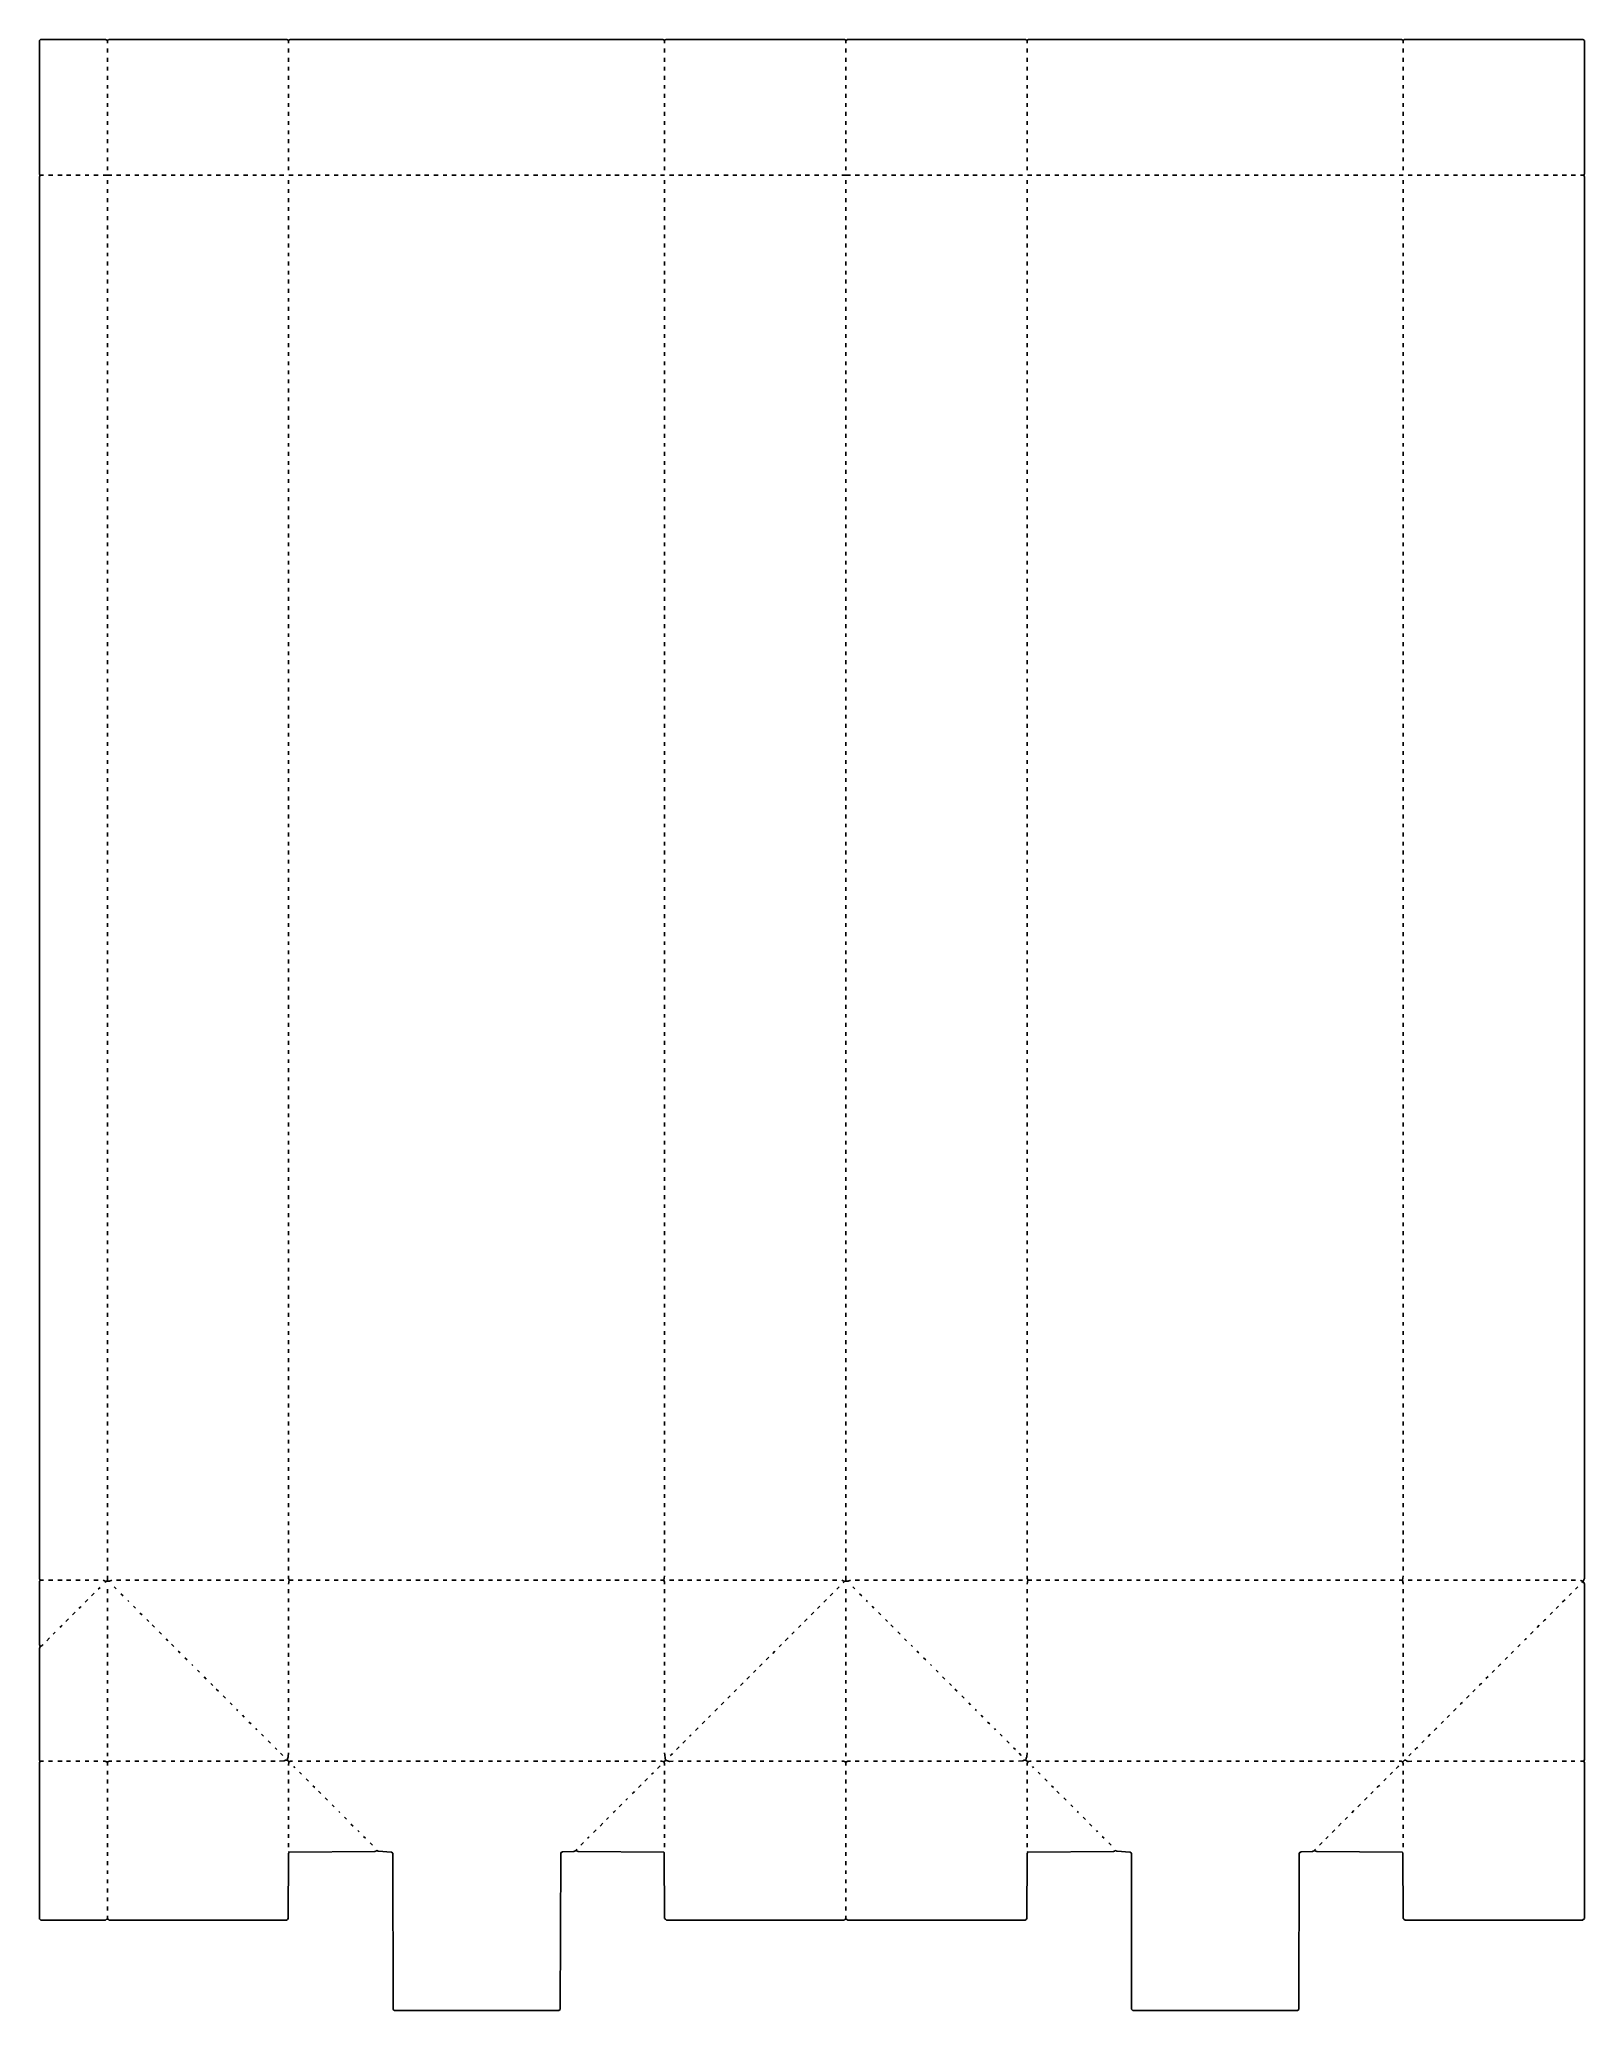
# Model space of a CAD drawing. Extents: x 465 to 4492, y 594 to 5731.
import ezdxf

# ---------------------------------------------------------------- set-up
doc = ezdxf.new("R2010")
doc.units = 0
doc.layers.get('0').update_dxf_attribs({"linetype": 'CONTINUOUS'})

msp = doc.modelspace()

# ---------------------------------------------------------------- linework, layer by layer
at = {"color": 7, "linetype": 'CONTINUOUS'}
for points in [[(4485, 1709), (4488, 1712), (4488, 1713), (4492, 1720), (4492, 5373, -0.120666), (4490, 5377, -0.120666), (4492, 5381), (4492, 5728), (4489.1, 5730.2), (4488, 5731), (4023, 5731), (4020, 5729), (4018, 5729), (4015, 5731), (3043, 5731), (3041.1, 5729.8), (3040, 5729), (3036.9, 5729.8), (3036.1, 5730.2), (3035, 5731), (2571, 5731), (2569.9, 5730.2, -0.374448), (2563, 5731), (2098, 5731), (2096.1, 5729.8), (2095, 5729), (2091.9, 5729.8), (2091.1, 5730.2), (2090, 5731), (1118, 5731), (1116.9, 5730.2, -0.374448), (1110, 5731), (646, 5731), (644.9, 5730.2), (641, 5729), (639.1, 5730.2), (638, 5731), (468, 5731), (466, 5729), (465, 5728), (465, 5380), (466.2, 5378.1), (467, 5377, -0.120666), (465, 5373), (465, 1719), (466.2, 1717.1), (467, 1716, -0.120666), (465, 1712), (465, 1548, -0.165541), (467, 1543, -0.165541), (465, 1538), (465, 1247), (466.2, 1245.1), (467, 1244, -0.120666), (465, 1240), (465, 833), (469, 830), (637, 830, -0.165541), (642, 832, -0.165541), (647, 830), (1109, 830, 0.102485), (1113.5, 834), (1114.5, 1003), (1116, 1007)], [(2094, 1705, 0.137217), (2092, 1716), (2092.2, 1716.9), (2093.6, 1720.1), (2094, 1727)], [(3789, 1011, 0.091579), (3794, 1008.5), (4017, 1007), (4018.2, 1005.1), (4019, 834, 0.064594), (4024, 830), (4487, 830), (4492, 834), (4492, 1240, -0.120666), (4490, 1244, -0.120666), (4492, 1248), (4492, 1706), (4490.8, 1707.9, 0.095372), (4488, 1712)], [(4019, 1705, 0.137217), (4017, 1716), (4017.2, 1716.9), (4018.6, 1720.1), (4019, 1727)], [(4488, 1713, -0.126966), (4481, 1716)], [(568, 1643, 0.150937), (573, 1647)], [(4434, 1658, -0.071068), (4441, 1664)], [(518, 1593, 0.108348), (524, 1598)], [(4384, 1608, -0.071068), (4391, 1614)], [(467, 1543, 0.181335), (474, 1548)], [(4335, 1559, -0.087559), (4341, 1564)], [(4267, 1491, -0.071068), (4274, 1497)], [(4217, 1441, -0.071068), (4224, 1447)], [(4168, 1392, -0.087559), (4174, 1397)], [(2159, 1309, 0.150937), (2164, 1313)], [(4100, 1324, -0.071068), (4107, 1330)], [(631, 1244, -0.225288), (640, 1242), (644, 1242), (645.1, 1242.8, -0.174795), (654, 1244)], [(1114, 1233), (1115, 1242), (1115, 1243), (1111, 1247), (1112, 1253, 0.131944), (1113.5, 1256), (1114, 1266)], [(2093, 1242), (2090.9, 1242.8, 0.162451), (2084, 1244)], [(2094, 1233, 0.083987), (2093, 1242, 0.09902), (2097, 1247), (2094, 1266)], [(2109, 1259, 0.108348), (2115, 1264)], [(2556, 1244, -0.225288), (2565, 1242), (2569, 1242), (2570.1, 1242.8, -0.174795), (2579, 1244)], [(3039, 1233, -0.121035), (3041, 1242), (3043.1, 1242.8, -0.162451), (3050, 1244)], [(4019, 1233, 0.083987), (4018, 1242), (4020, 1244), (4023, 1247), (4026, 1247), (4028, 1245, 0.230348), (4032, 1243.5), (4042, 1244)], [(4050, 1274, -0.071068), (4057, 1280)], [(2060, 1210, 0.150937), (2065, 1214)], [(4001, 1225, -0.071068), (4008, 1231)], [(2010, 1160, 0.108348), (2016, 1165)], [(3951, 1175, -0.071068), (3958, 1181)], [(1960, 1110, 0.108348), (1966, 1115)], [(1893, 1043, 0.150937), (1898, 1047)], [(1114, 1009), (1116, 1007), (1339, 1008.5, 0.094688), (1344, 1011), (1347.9, 1009.8), (1349.1, 1009.2), (1382.1, 1007.2), (1383, 1007), (1386, 1004), (1386.5, 598, 0.271389), (1390, 594), (1819, 594), (1822.3, 596.9), (1823.5, 1003, -0.323235), (1828, 1007.5), (1858, 1008.5), (1864, 1011, -0.256569), (1866, 1015)], [(1864, 1011, 0.091579), (1869, 1008.5), (2092, 1007), (2093.2, 1005.1), (2094, 834, 0.064594), (2099, 830), (2562, 830, -0.165541), (2567, 832, -0.165541), (2572, 830), (3034, 830, 0.102485), (3038.5, 834), (3039.5, 1003), (3041, 1007)], [(3039, 1009), (3041, 1007), (3264, 1008.5, 0.094688), (3269, 1011), (3272.9, 1009.8), (3274.1, 1009.2), (3307.1, 1007.2), (3308, 1007), (3311, 1004), (3311.5, 598, 0.271389), (3315, 594), (3744, 594), (3747.3, 596.9), (3748.5, 1003, -0.323235), (3753, 1007.5), (3783, 1008.5), (3789, 1011, -0.333333), (3791, 1015)]]:
    msp.add_lwpolyline(points, format="xyb", dxfattribs=at)
for points in [[(642, 5721), (642, 5729)], [(642, 5697), (642, 5707)], [(1114, 5721), (1114, 5729)], [(1114, 5697), (1114, 5707)], [(2094, 5721), (2094, 5729)], [(2094, 5697), (2094, 5707)], [(2567, 5721), (2567, 5729)], [(2567, 5697), (2567, 5707)], [(3039, 5721), (3039, 5729)], [(3039, 5697), (3039, 5707)], [(4019, 5721), (4019, 5729)], [(4019, 5697), (4019, 5707)], [(642, 5673), (642, 5683)], [(642, 5650), (642, 5660)], [(1114, 5673), (1114, 5683)], [(1114, 5650), (1114, 5660)], [(2094, 5673), (2094, 5683)], [(2094, 5650), (2094, 5660)], [(2567, 5673), (2567, 5683)], [(2567, 5650), (2567, 5660)], [(3039, 5673), (3039, 5683)], [(3039, 5650), (3039, 5660)], [(4019, 5673), (4019, 5683)], [(4019, 5650), (4019, 5660)], [(642, 5626), (642, 5636)], [(642, 5603), (642, 5612)], [(1114, 5626), (1114, 5636)], [(1114, 5603), (1114, 5612)], [(2094, 5626), (2094, 5636)], [(2094, 5603), (2094, 5612)], [(2567, 5626), (2567, 5636)], [(2567, 5603), (2567, 5612)], [(3039, 5626), (3039, 5636)], [(3039, 5603), (3039, 5612)], [(4019, 5626), (4019, 5636)], [(4019, 5603), (4019, 5612)], [(642, 5579), (642, 5589)], [(642, 5555), (642, 5565)], [(1114, 5579), (1114, 5589)], [(1114, 5555), (1114, 5565)], [(2094, 5579), (2094, 5589)], [(2094, 5555), (2094, 5565)], [(2567, 5579), (2567, 5589)], [(2567, 5555), (2567, 5565)], [(3039, 5579), (3039, 5589)], [(3039, 5555), (3039, 5565)], [(4019, 5579), (4019, 5589)], [(4019, 5555), (4019, 5565)], [(642, 5532), (642, 5542)], [(642, 5508), (642, 5518)], [(1114, 5532), (1114, 5542)], [(1114, 5508), (1114, 5518)], [(2094, 5532), (2094, 5542)], [(2094, 5508), (2094, 5518)], [(2567, 5532), (2567, 5542)], [(2567, 5508), (2567, 5518)], [(3039, 5532), (3039, 5542)], [(3039, 5508), (3039, 5518)], [(4019, 5532), (4019, 5542)], [(4019, 5508), (4019, 5518)], [(642, 5484), (642, 5494)], [(642, 5461), (642, 5471)], [(642, 5437), (642, 5447)], [(1114, 5484), (1114, 5494)], [(1114, 5461), (1114, 5471)], [(1114, 5437), (1114, 5447)], [(2094, 5484), (2094, 5494)], [(2094, 5461), (2094, 5471)], [(2094, 5437), (2094, 5447)], [(2567, 5484), (2567, 5494)], [(2567, 5461), (2567, 5471)], [(2567, 5437), (2567, 5447)], [(3039, 5484), (3039, 5494)], [(3039, 5461), (3039, 5471)], [(3039, 5437), (3039, 5447)], [(4019, 5484), (4019, 5494)], [(4019, 5461), (4019, 5471)], [(4019, 5437), (4019, 5447)], [(642, 5414), (642, 5423)], [(642, 5390), (642, 5400)], [(1114, 5414), (1114, 5423)], [(1114, 5390), (1114, 5400)], [(2094, 5414), (2094, 5423)], [(2094, 5390), (2094, 5400)], [(2567, 5414), (2567, 5423)], [(2567, 5390), (2567, 5400)], [(3039, 5414), (3039, 5423)], [(3039, 5390), (3039, 5400)], [(4019, 5414), (4019, 5423)], [(4019, 5390), (4019, 5400)], [(467, 5377), (476, 5377)], [(489, 5377), (500, 5377)], [(513, 5377), (524, 5377)], [(536, 5377), (547, 5377)], [(560, 5377), (571, 5377)], [(584, 5377), (594, 5377)], [(607, 5377), (618, 5377)], [(631, 5377), (654, 5377)], [(642, 5355), (642, 5364)], [(666, 5377), (677, 5377)], [(690, 5377), (701, 5377)], [(714, 5377), (724, 5377)], [(737, 5377), (748, 5377)], [(761, 5377), (772, 5377)], [(784, 5377), (795, 5377)], [(808, 5377), (819, 5377)], [(832, 5377), (842, 5377)], [(855, 5377), (866, 5377)], [(879, 5377), (890, 5377)], [(903, 5377), (913, 5377)], [(926, 5377), (937, 5377)], [(950, 5377), (961, 5377)], [(973, 5377), (984, 5377)], [(997, 5377), (1008, 5377)], [(1021, 5377), (1031, 5377)], [(1044, 5377), (1055, 5377)], [(1068, 5377), (1079, 5377)], [(1091, 5377), (1102, 5377)], [(1114, 5355), (1114, 5364)], [(1115, 5377), (1126, 5377)], [(1139, 5377), (1150, 5377)], [(1162, 5377), (1173, 5377)], [(1186, 5377), (1197, 5377)], [(1210, 5377), (1220, 5377)], [(1233, 5377), (1244, 5377)], [(1257, 5377), (1268, 5377)], [(1280, 5377), (1291, 5377)], [(1304, 5377), (1315, 5377)], [(1328, 5377), (1338, 5377)], [(1351, 5377), (1362, 5377)], [(1375, 5377), (1386, 5377)], [(1399, 5377), (1409, 5377)], [(1422, 5377), (1433, 5377)], [(1446, 5377), (1457, 5377)], [(1469, 5377), (1480, 5377)], [(1493, 5377), (1504, 5377)], [(1517, 5377), (1527, 5377)], [(1540, 5377), (1551, 5377)], [(1564, 5377), (1575, 5377)], [(1587, 5377), (1598, 5377)], [(1611, 5377), (1622, 5377)], [(1635, 5377), (1646, 5377)], [(1658, 5377), (1669, 5377)], [(1682, 5377), (1693, 5377)], [(1706, 5377), (1716, 5377)], [(1729, 5377), (1740, 5377)], [(1753, 5377), (1764, 5377)], [(1776, 5377), (1787, 5377)], [(1800, 5377), (1811, 5377)], [(1824, 5377), (1835, 5377)], [(1847, 5377), (1858, 5377)], [(1871, 5377), (1882, 5377)], [(1895, 5377), (1905, 5377)], [(1918, 5377), (1929, 5377)], [(1942, 5377), (1953, 5377)], [(1965, 5377), (1976, 5377)], [(1989, 5377), (2000, 5377)], [(2013, 5377), (2023, 5377)], [(2036, 5377), (2047, 5377)], [(2060, 5377), (2071, 5377)], [(2084, 5377), (2094, 5377)], [(2094, 5355), (2094, 5364)], [(2107, 5377), (2118, 5377)], [(2131, 5377), (2142, 5377)], [(2154, 5377), (2165, 5377)], [(2178, 5377), (2189, 5377)], [(2202, 5377), (2212, 5377)], [(2225, 5377), (2236, 5377)], [(2249, 5377), (2260, 5377)], [(2272, 5377), (2283, 5377)], [(2296, 5377), (2307, 5377)], [(2320, 5377), (2331, 5377)], [(2343, 5377), (2354, 5377)], [(2367, 5377), (2378, 5377)], [(2391, 5377), (2401, 5377)], [(2414, 5377), (2425, 5377)], [(2438, 5377), (2449, 5377)], [(2461, 5377), (2472, 5377)], [(2485, 5377), (2496, 5377)], [(2509, 5377), (2519, 5377)], [(2532, 5377), (2543, 5377)], [(2556, 5377), (2579, 5377)], [(2567, 5355), (2567, 5364)], [(2591, 5377), (2602, 5377)], [(2615, 5377), (2626, 5377)], [(2639, 5377), (2649, 5377)], [(2662, 5377), (2673, 5377)], [(2686, 5377), (2697, 5377)], [(2709, 5377), (2720, 5377)], [(2733, 5377), (2744, 5377)], [(2757, 5377), (2768, 5377)], [(2780, 5377), (2791, 5377)], [(2804, 5377), (2815, 5377)], [(2828, 5377), (2838, 5377)], [(2851, 5377), (2862, 5377)], [(2875, 5377), (2886, 5377)], [(2898, 5377), (2909, 5377)], [(2922, 5377), (2933, 5377)], [(2946, 5377), (2956, 5377)], [(2969, 5377), (2980, 5377)], [(2993, 5377), (3004, 5377)], [(3017, 5377), (3027, 5377)], [(3039, 5355), (3039, 5364)], [(3040, 5377), (3051, 5377)], [(3064, 5377), (3075, 5377)], [(3087, 5377), (3098, 5377)], [(3111, 5377), (3122, 5377)], [(3135, 5377), (3145, 5377)], [(3158, 5377), (3169, 5377)], [(3182, 5377), (3193, 5377)], [(3205, 5377), (3216, 5377)], [(3229, 5377), (3240, 5377)], [(3253, 5377), (3264, 5377)], [(3276, 5377), (3287, 5377)], [(3300, 5377), (3311, 5377)], [(3324, 5377), (3334, 5377)], [(3347, 5377), (3358, 5377)], [(3371, 5377), (3382, 5377)], [(3394, 5377), (3405, 5377)], [(3418, 5377), (3429, 5377)], [(3442, 5377), (3452, 5377)], [(3465, 5377), (3476, 5377)], [(3489, 5377), (3500, 5377)], [(3513, 5377), (3523, 5377)], [(3536, 5377), (3547, 5377)], [(3560, 5377), (3571, 5377)], [(3583, 5377), (3594, 5377)], [(3607, 5377), (3618, 5377)], [(3631, 5377), (3641, 5377)], [(3654, 5377), (3665, 5377)], [(3678, 5377), (3689, 5377)], [(3701, 5377), (3712, 5377)], [(3725, 5377), (3736, 5377)], [(3749, 5377), (3760, 5377)], [(3772, 5377), (3783, 5377)], [(3796, 5377), (3807, 5377)], [(3820, 5377), (3830, 5377)], [(3843, 5377), (3854, 5377)], [(3867, 5377), (3878, 5377)], [(3890, 5377), (3901, 5377)], [(3914, 5377), (3925, 5377)], [(3938, 5377), (3949, 5377)], [(3961, 5377), (3972, 5377)], [(3985, 5377), (3996, 5377)], [(4009, 5377), (4019, 5377)], [(4019, 5355), (4019, 5364)], [(4032, 5377), (4043, 5377)], [(4056, 5377), (4067, 5377)], [(4079, 5377), (4090, 5377)], [(4103, 5377), (4114, 5377)], [(4127, 5377), (4137, 5377)], [(4150, 5377), (4161, 5377)], [(4174, 5377), (4185, 5377)], [(4198, 5377), (4208, 5377)], [(4221, 5377), (4232, 5377)], [(4245, 5377), (4256, 5377)], [(4268, 5377), (4279, 5377)], [(4292, 5377), (4303, 5377)], [(4316, 5377), (4326, 5377)], [(4339, 5377), (4350, 5377)], [(4363, 5377), (4374, 5377)], [(4386, 5377), (4397, 5377)], [(4410, 5377), (4421, 5377)], [(4434, 5377), (4445, 5377)], [(4457, 5377), (4468, 5377)], [(4481, 5377), (4490, 5377)], [(642, 5331), (642, 5341)], [(642, 5307), (642, 5317)], [(642, 5284), (642, 5294)], [(1114, 5331), (1114, 5341)], [(1114, 5307), (1114, 5317)], [(1114, 5284), (1114, 5294)], [(2094, 5331), (2094, 5341)], [(2094, 5307), (2094, 5317)], [(2094, 5284), (2094, 5294)], [(2567, 5331), (2567, 5341)], [(2567, 5307), (2567, 5317)], [(2567, 5284), (2567, 5294)], [(3039, 5331), (3039, 5341)], [(3039, 5307), (3039, 5317)], [(3039, 5284), (3039, 5294)], [(4019, 5331), (4019, 5341)], [(4019, 5307), (4019, 5317)], [(4019, 5284), (4019, 5294)], [(642, 5260), (642, 5270)], [(642, 5236), (642, 5246)], [(1114, 5260), (1114, 5270)], [(1114, 5236), (1114, 5246)], [(2094, 5260), (2094, 5270)], [(2094, 5236), (2094, 5246)], [(2567, 5260), (2567, 5270)], [(2567, 5236), (2567, 5246)], [(3039, 5260), (3039, 5270)], [(3039, 5236), (3039, 5246)], [(4019, 5260), (4019, 5270)], [(4019, 5236), (4019, 5246)], [(642, 5213), (642, 5223)], [(642, 5189), (642, 5199)], [(1114, 5213), (1114, 5223)], [(1114, 5189), (1114, 5199)], [(2094, 5213), (2094, 5223)], [(2094, 5189), (2094, 5199)], [(2567, 5213), (2567, 5223)], [(2567, 5189), (2567, 5199)], [(3039, 5213), (3039, 5223)], [(3039, 5189), (3039, 5199)], [(4019, 5213), (4019, 5223)], [(4019, 5189), (4019, 5199)], [(642, 5166), (642, 5175)], [(642, 5142), (642, 5152)], [(1114, 5166), (1114, 5175)], [(1114, 5142), (1114, 5152)], [(2094, 5166), (2094, 5175)], [(2094, 5142), (2094, 5152)], [(2567, 5166), (2567, 5175)], [(2567, 5142), (2567, 5152)], [(3039, 5166), (3039, 5175)], [(3039, 5142), (3039, 5152)], [(4019, 5166), (4019, 5175)], [(4019, 5142), (4019, 5152)], [(642, 5118), (642, 5128)], [(642, 5095), (642, 5105)], [(1114, 5118), (1114, 5128)], [(1114, 5095), (1114, 5105)], [(2094, 5118), (2094, 5128)], [(2094, 5095), (2094, 5105)], [(2567, 5118), (2567, 5128)], [(2567, 5095), (2567, 5105)], [(3039, 5118), (3039, 5128)], [(3039, 5095), (3039, 5105)], [(4019, 5118), (4019, 5128)], [(4019, 5095), (4019, 5105)], [(642, 5071), (642, 5081)], [(642, 5048), (642, 5057)], [(1114, 5071), (1114, 5081)], [(1114, 5048), (1114, 5057)], [(2094, 5071), (2094, 5081)], [(2094, 5048), (2094, 5057)], [(2567, 5071), (2567, 5081)], [(2567, 5048), (2567, 5057)], [(3039, 5071), (3039, 5081)], [(3039, 5048), (3039, 5057)], [(4019, 5071), (4019, 5081)], [(4019, 5048), (4019, 5057)], [(642, 5024), (642, 5034)], [(642, 5000), (642, 5010)], [(642, 4977), (642, 4986)], [(1114, 5024), (1114, 5034)], [(1114, 5000), (1114, 5010)], [(1114, 4977), (1114, 4986)], [(2094, 5024), (2094, 5034)], [(2094, 5000), (2094, 5010)], [(2094, 4977), (2094, 4986)], [(2567, 5024), (2567, 5034)], [(2567, 5000), (2567, 5010)], [(2567, 4977), (2567, 4986)], [(3039, 5024), (3039, 5034)], [(3039, 5000), (3039, 5010)], [(3039, 4977), (3039, 4986)], [(4019, 5024), (4019, 5034)], [(4019, 5000), (4019, 5010)], [(4019, 4977), (4019, 4986)], [(642, 4953), (642, 4963)], [(642, 4929), (642, 4939)], [(1114, 4953), (1114, 4963)], [(1114, 4929), (1114, 4939)], [(2094, 4953), (2094, 4963)], [(2094, 4929), (2094, 4939)], [(2567, 4953), (2567, 4963)], [(2567, 4929), (2567, 4939)], [(3039, 4953), (3039, 4963)], [(3039, 4929), (3039, 4939)], [(4019, 4953), (4019, 4963)], [(4019, 4929), (4019, 4939)], [(642, 4906), (642, 4916)], [(642, 4882), (642, 4892)], [(1114, 4906), (1114, 4916)], [(1114, 4882), (1114, 4892)], [(2094, 4906), (2094, 4916)], [(2094, 4882), (2094, 4892)], [(2567, 4906), (2567, 4916)], [(2567, 4882), (2567, 4892)], [(3039, 4906), (3039, 4916)], [(3039, 4882), (3039, 4892)], [(4019, 4906), (4019, 4916)], [(4019, 4882), (4019, 4892)], [(642, 4859), (642, 4868)], [(642, 4835), (642, 4845)], [(1114, 4859), (1114, 4868)], [(1114, 4835), (1114, 4845)], [(2094, 4859), (2094, 4868)], [(2094, 4835), (2094, 4845)], [(2567, 4859), (2567, 4868)], [(2567, 4835), (2567, 4845)], [(3039, 4859), (3039, 4868)], [(3039, 4835), (3039, 4845)], [(4019, 4859), (4019, 4868)], [(4019, 4835), (4019, 4845)], [(642, 4811), (642, 4821)], [(642, 4788), (642, 4798)], [(1114, 4811), (1114, 4821)], [(1114, 4788), (1114, 4798)], [(2094, 4811), (2094, 4821)], [(2094, 4788), (2094, 4798)], [(2567, 4811), (2567, 4821)], [(2567, 4788), (2567, 4798)], [(3039, 4811), (3039, 4821)], [(3039, 4788), (3039, 4798)], [(4019, 4811), (4019, 4821)], [(4019, 4788), (4019, 4798)], [(642, 4764), (642, 4774)], [(642, 4740), (642, 4750)], [(642, 4717), (642, 4727)], [(1114, 4764), (1114, 4774)], [(1114, 4740), (1114, 4750)], [(1114, 4717), (1114, 4727)], [(2094, 4764), (2094, 4774)], [(2094, 4740), (2094, 4750)], [(2094, 4717), (2094, 4727)], [(2567, 4764), (2567, 4774)], [(2567, 4740), (2567, 4750)], [(2567, 4717), (2567, 4727)], [(3039, 4764), (3039, 4774)], [(3039, 4740), (3039, 4750)], [(3039, 4717), (3039, 4727)], [(4019, 4764), (4019, 4774)], [(4019, 4740), (4019, 4750)], [(4019, 4717), (4019, 4727)], [(642, 4693), (642, 4703)], [(642, 4670), (642, 4679)], [(1114, 4693), (1114, 4703)], [(1114, 4670), (1114, 4679)], [(2094, 4693), (2094, 4703)], [(2094, 4670), (2094, 4679)], [(2567, 4693), (2567, 4703)], [(2567, 4670), (2567, 4679)], [(3039, 4693), (3039, 4703)], [(3039, 4670), (3039, 4679)], [(4019, 4693), (4019, 4703)], [(4019, 4670), (4019, 4679)], [(642, 4646), (642, 4656)], [(642, 4622), (642, 4632)], [(1114, 4646), (1114, 4656)], [(1114, 4622), (1114, 4632)], [(2094, 4646), (2094, 4656)], [(2094, 4622), (2094, 4632)], [(2567, 4646), (2567, 4656)], [(2567, 4622), (2567, 4632)], [(3039, 4646), (3039, 4656)], [(3039, 4622), (3039, 4632)], [(4019, 4646), (4019, 4656)], [(4019, 4622), (4019, 4632)], [(642, 4599), (642, 4609)], [(642, 4575), (642, 4585)], [(1114, 4599), (1114, 4609)], [(1114, 4575), (1114, 4585)], [(2094, 4599), (2094, 4609)], [(2094, 4575), (2094, 4585)], [(2567, 4599), (2567, 4609)], [(2567, 4575), (2567, 4585)], [(3039, 4599), (3039, 4609)], [(3039, 4575), (3039, 4585)], [(4019, 4599), (4019, 4609)], [(4019, 4575), (4019, 4585)], [(642, 4552), (642, 4561)], [(642, 4528), (642, 4538)], [(1114, 4552), (1114, 4561)], [(1114, 4528), (1114, 4538)], [(2094, 4552), (2094, 4561)], [(2094, 4528), (2094, 4538)], [(2567, 4552), (2567, 4561)], [(2567, 4528), (2567, 4538)], [(3039, 4552), (3039, 4561)], [(3039, 4528), (3039, 4538)], [(4019, 4552), (4019, 4561)], [(4019, 4528), (4019, 4538)], [(642, 4504), (642, 4514)], [(642, 4481), (642, 4490)], [(1114, 4504), (1114, 4514)], [(1114, 4481), (1114, 4490)], [(2094, 4504), (2094, 4514)], [(2094, 4481), (2094, 4490)], [(2567, 4504), (2567, 4514)], [(2567, 4481), (2567, 4490)], [(3039, 4504), (3039, 4514)], [(3039, 4481), (3039, 4490)], [(4019, 4504), (4019, 4514)], [(4019, 4481), (4019, 4490)], [(642, 4457), (642, 4467)], [(642, 4433), (642, 4443)], [(642, 4410), (642, 4420)], [(1114, 4457), (1114, 4467)], [(1114, 4433), (1114, 4443)], [(1114, 4410), (1114, 4420)], [(2094, 4457), (2094, 4467)], [(2094, 4433), (2094, 4443)], [(2094, 4410), (2094, 4420)], [(2567, 4457), (2567, 4467)], [(2567, 4433), (2567, 4443)], [(2567, 4410), (2567, 4420)], [(3039, 4457), (3039, 4467)], [(3039, 4433), (3039, 4443)], [(3039, 4410), (3039, 4420)], [(4019, 4457), (4019, 4467)], [(4019, 4433), (4019, 4443)], [(4019, 4410), (4019, 4420)], [(642, 4386), (642, 4396)], [(642, 4363), (642, 4372)], [(1114, 4386), (1114, 4396)], [(1114, 4363), (1114, 4372)], [(2094, 4386), (2094, 4396)], [(2094, 4363), (2094, 4372)], [(2567, 4386), (2567, 4396)], [(2567, 4363), (2567, 4372)], [(3039, 4386), (3039, 4396)], [(3039, 4363), (3039, 4372)], [(4019, 4386), (4019, 4396)], [(4019, 4363), (4019, 4372)], [(642, 4339), (642, 4349)], [(642, 4315), (642, 4325)], [(1114, 4339), (1114, 4349)], [(1114, 4315), (1114, 4325)], [(2094, 4339), (2094, 4349)], [(2094, 4315), (2094, 4325)], [(2567, 4339), (2567, 4349)], [(2567, 4315), (2567, 4325)], [(3039, 4339), (3039, 4349)], [(3039, 4315), (3039, 4325)], [(4019, 4339), (4019, 4349)], [(4019, 4315), (4019, 4325)], [(642, 4292), (642, 4302)], [(642, 4268), (642, 4278)], [(1114, 4292), (1114, 4302)], [(1114, 4268), (1114, 4278)], [(2094, 4292), (2094, 4302)], [(2094, 4268), (2094, 4278)], [(2567, 4292), (2567, 4302)], [(2567, 4268), (2567, 4278)], [(3039, 4292), (3039, 4302)], [(3039, 4268), (3039, 4278)], [(4019, 4292), (4019, 4302)], [(4019, 4268), (4019, 4278)], [(642, 4244), (642, 4254)], [(642, 4221), (642, 4231)], [(1114, 4244), (1114, 4254)], [(1114, 4221), (1114, 4231)], [(2094, 4244), (2094, 4254)], [(2094, 4221), (2094, 4231)], [(2567, 4244), (2567, 4254)], [(2567, 4221), (2567, 4231)], [(3039, 4244), (3039, 4254)], [(3039, 4221), (3039, 4231)], [(4019, 4244), (4019, 4254)], [(4019, 4221), (4019, 4231)], [(642, 4197), (642, 4207)], [(642, 4174), (642, 4183)], [(1114, 4197), (1114, 4207)], [(1114, 4174), (1114, 4183)], [(2094, 4197), (2094, 4207)], [(2094, 4174), (2094, 4183)], [(2567, 4197), (2567, 4207)], [(2567, 4174), (2567, 4183)], [(3039, 4197), (3039, 4207)], [(3039, 4174), (3039, 4183)], [(4019, 4197), (4019, 4207)], [(4019, 4174), (4019, 4183)], [(642, 4150), (642, 4160)], [(642, 4126), (642, 4136)], [(642, 4103), (642, 4113)], [(1114, 4150), (1114, 4160)], [(1114, 4126), (1114, 4136)], [(1114, 4103), (1114, 4113)], [(2094, 4150), (2094, 4160)], [(2094, 4126), (2094, 4136)], [(2094, 4103), (2094, 4113)], [(2567, 4150), (2567, 4160)], [(2567, 4126), (2567, 4136)], [(2567, 4103), (2567, 4113)], [(3039, 4150), (3039, 4160)], [(3039, 4126), (3039, 4136)], [(3039, 4103), (3039, 4113)], [(4019, 4150), (4019, 4160)], [(4019, 4126), (4019, 4136)], [(4019, 4103), (4019, 4113)], [(642, 4079), (642, 4089)], [(642, 4056), (642, 4065)], [(1114, 4079), (1114, 4089)], [(1114, 4056), (1114, 4065)], [(2094, 4079), (2094, 4089)], [(2094, 4056), (2094, 4065)], [(2567, 4079), (2567, 4089)], [(2567, 4056), (2567, 4065)], [(3039, 4079), (3039, 4089)], [(3039, 4056), (3039, 4065)], [(4019, 4079), (4019, 4089)], [(4019, 4056), (4019, 4065)], [(642, 4032), (642, 4042)], [(642, 4008), (642, 4018)], [(1114, 4032), (1114, 4042)], [(1114, 4008), (1114, 4018)], [(2094, 4032), (2094, 4042)], [(2094, 4008), (2094, 4018)], [(2567, 4032), (2567, 4042)], [(2567, 4008), (2567, 4018)], [(3039, 4032), (3039, 4042)], [(3039, 4008), (3039, 4018)], [(4019, 4032), (4019, 4042)], [(4019, 4008), (4019, 4018)], [(642, 3985), (642, 3994)], [(642, 3961), (642, 3971)], [(1114, 3985), (1114, 3994)], [(1114, 3961), (1114, 3971)], [(2094, 3985), (2094, 3994)], [(2094, 3961), (2094, 3971)], [(2567, 3985), (2567, 3994)], [(2567, 3961), (2567, 3971)], [(3039, 3985), (3039, 3994)], [(3039, 3961), (3039, 3971)], [(4019, 3985), (4019, 3994)], [(4019, 3961), (4019, 3971)], [(642, 3937), (642, 3947)], [(642, 3914), (642, 3924)], [(1114, 3937), (1114, 3947)], [(1114, 3914), (1114, 3924)], [(2094, 3937), (2094, 3947)], [(2094, 3914), (2094, 3924)], [(2567, 3937), (2567, 3947)], [(2567, 3914), (2567, 3924)], [(3039, 3937), (3039, 3947)], [(3039, 3914), (3039, 3924)], [(4019, 3937), (4019, 3947)], [(4019, 3914), (4019, 3924)], [(642, 3890), (642, 3900)], [(642, 3867), (642, 3876)], [(642, 3843), (642, 3853)], [(1114, 3890), (1114, 3900)], [(1114, 3867), (1114, 3876)], [(1114, 3843), (1114, 3853)], [(2094, 3890), (2094, 3900)], [(2094, 3867), (2094, 3876)], [(2094, 3843), (2094, 3853)], [(2567, 3890), (2567, 3900)], [(2567, 3867), (2567, 3876)], [(2567, 3843), (2567, 3853)], [(3039, 3890), (3039, 3900)], [(3039, 3867), (3039, 3876)], [(3039, 3843), (3039, 3853)], [(4019, 3890), (4019, 3900)], [(4019, 3867), (4019, 3876)], [(4019, 3843), (4019, 3853)], [(642, 3819), (642, 3829)], [(642, 3796), (642, 3806)], [(1114, 3819), (1114, 3829)], [(1114, 3796), (1114, 3806)], [(2094, 3819), (2094, 3829)], [(2094, 3796), (2094, 3806)], [(2567, 3819), (2567, 3829)], [(2567, 3796), (2567, 3806)], [(3039, 3819), (3039, 3829)], [(3039, 3796), (3039, 3806)], [(4019, 3819), (4019, 3829)], [(4019, 3796), (4019, 3806)], [(642, 3772), (642, 3782)], [(642, 3748), (642, 3758)], [(1114, 3772), (1114, 3782)], [(1114, 3748), (1114, 3758)], [(2094, 3772), (2094, 3782)], [(2094, 3748), (2094, 3758)], [(2567, 3772), (2567, 3782)], [(2567, 3748), (2567, 3758)], [(3039, 3772), (3039, 3782)], [(3039, 3748), (3039, 3758)], [(4019, 3772), (4019, 3782)], [(4019, 3748), (4019, 3758)], [(642, 3725), (642, 3735)], [(642, 3701), (642, 3711)], [(1114, 3725), (1114, 3735)], [(1114, 3701), (1114, 3711)], [(2094, 3725), (2094, 3735)], [(2094, 3701), (2094, 3711)], [(2567, 3725), (2567, 3735)], [(2567, 3701), (2567, 3711)], [(3039, 3725), (3039, 3735)], [(3039, 3701), (3039, 3711)], [(4019, 3725), (4019, 3735)], [(4019, 3701), (4019, 3711)], [(642, 3678), (642, 3687)], [(642, 3654), (642, 3664)], [(1114, 3678), (1114, 3687)], [(1114, 3654), (1114, 3664)], [(2094, 3678), (2094, 3687)], [(2094, 3654), (2094, 3664)], [(2567, 3678), (2567, 3687)], [(2567, 3654), (2567, 3664)], [(3039, 3678), (3039, 3687)], [(3039, 3654), (3039, 3664)], [(4019, 3678), (4019, 3687)], [(4019, 3654), (4019, 3664)], [(642, 3630), (642, 3640)], [(642, 3607), (642, 3617)], [(1114, 3630), (1114, 3640)], [(1114, 3607), (1114, 3617)], [(2094, 3630), (2094, 3640)], [(2094, 3607), (2094, 3617)], [(2567, 3630), (2567, 3640)], [(2567, 3607), (2567, 3617)], [(3039, 3630), (3039, 3640)], [(3039, 3607), (3039, 3617)], [(4019, 3630), (4019, 3640)], [(4019, 3607), (4019, 3617)], [(642, 3583), (642, 3593)], [(642, 3560), (642, 3569)], [(642, 3536), (642, 3546)], [(1114, 3583), (1114, 3593)], [(1114, 3560), (1114, 3569)], [(1114, 3536), (1114, 3546)], [(2094, 3583), (2094, 3593)], [(2094, 3560), (2094, 3569)], [(2094, 3536), (2094, 3546)], [(2567, 3583), (2567, 3593)], [(2567, 3560), (2567, 3569)], [(2567, 3536), (2567, 3546)], [(3039, 3583), (3039, 3593)], [(3039, 3560), (3039, 3569)], [(3039, 3536), (3039, 3546)], [(4019, 3583), (4019, 3593)], [(4019, 3560), (4019, 3569)], [(4019, 3536), (4019, 3546)], [(642, 3512), (642, 3522)], [(642, 3489), (642, 3498)], [(1114, 3512), (1114, 3522)], [(1114, 3489), (1114, 3498)], [(2094, 3512), (2094, 3522)], [(2094, 3489), (2094, 3498)], [(2567, 3512), (2567, 3522)], [(2567, 3489), (2567, 3498)], [(3039, 3512), (3039, 3522)], [(3039, 3489), (3039, 3498)], [(4019, 3512), (4019, 3522)], [(4019, 3489), (4019, 3498)], [(642, 3465), (642, 3475)], [(642, 3441), (642, 3451)], [(1114, 3465), (1114, 3475)], [(1114, 3441), (1114, 3451)], [(2094, 3465), (2094, 3475)], [(2094, 3441), (2094, 3451)], [(2567, 3465), (2567, 3475)], [(2567, 3441), (2567, 3451)], [(3039, 3465), (3039, 3475)], [(3039, 3441), (3039, 3451)], [(4019, 3465), (4019, 3475)], [(4019, 3441), (4019, 3451)], [(642, 3418), (642, 3428)], [(642, 3394), (642, 3404)], [(1114, 3418), (1114, 3428)], [(1114, 3394), (1114, 3404)], [(2094, 3418), (2094, 3428)], [(2094, 3394), (2094, 3404)], [(2567, 3418), (2567, 3428)], [(2567, 3394), (2567, 3404)], [(3039, 3418), (3039, 3428)], [(3039, 3394), (3039, 3404)], [(4019, 3418), (4019, 3428)], [(4019, 3394), (4019, 3404)], [(642, 3371), (642, 3380)], [(642, 3347), (642, 3357)], [(1114, 3371), (1114, 3380)], [(1114, 3347), (1114, 3357)], [(2094, 3371), (2094, 3380)], [(2094, 3347), (2094, 3357)], [(2567, 3371), (2567, 3380)], [(2567, 3347), (2567, 3357)], [(3039, 3371), (3039, 3380)], [(3039, 3347), (3039, 3357)], [(4019, 3371), (4019, 3380)], [(4019, 3347), (4019, 3357)], [(642, 3323), (642, 3333)], [(642, 3300), (642, 3310)], [(1114, 3323), (1114, 3333)], [(1114, 3300), (1114, 3310)], [(2094, 3323), (2094, 3333)], [(2094, 3300), (2094, 3310)], [(2567, 3323), (2567, 3333)], [(2567, 3300), (2567, 3310)], [(3039, 3323), (3039, 3333)], [(3039, 3300), (3039, 3310)], [(4019, 3323), (4019, 3333)], [(4019, 3300), (4019, 3310)], [(642, 3276), (642, 3286)], [(642, 3252), (642, 3262)], [(642, 3229), (642, 3239)], [(1114, 3276), (1114, 3286)], [(1114, 3252), (1114, 3262)], [(1114, 3229), (1114, 3239)], [(2094, 3276), (2094, 3286)], [(2094, 3252), (2094, 3262)], [(2094, 3229), (2094, 3239)], [(2567, 3276), (2567, 3286)], [(2567, 3252), (2567, 3262)], [(2567, 3229), (2567, 3239)], [(3039, 3276), (3039, 3286)], [(3039, 3252), (3039, 3262)], [(3039, 3229), (3039, 3239)], [(4019, 3276), (4019, 3286)], [(4019, 3252), (4019, 3262)], [(4019, 3229), (4019, 3239)], [(642, 3205), (642, 3215)], [(642, 3182), (642, 3191)], [(1114, 3205), (1114, 3215)], [(1114, 3182), (1114, 3191)], [(2094, 3205), (2094, 3215)], [(2094, 3182), (2094, 3191)], [(2567, 3205), (2567, 3215)], [(2567, 3182), (2567, 3191)], [(3039, 3205), (3039, 3215)], [(3039, 3182), (3039, 3191)], [(4019, 3205), (4019, 3215)], [(4019, 3182), (4019, 3191)], [(642, 3158), (642, 3168)], [(642, 3134), (642, 3144)], [(1114, 3158), (1114, 3168)], [(1114, 3134), (1114, 3144)], [(2094, 3158), (2094, 3168)], [(2094, 3134), (2094, 3144)], [(2567, 3158), (2567, 3168)], [(2567, 3134), (2567, 3144)], [(3039, 3158), (3039, 3168)], [(3039, 3134), (3039, 3144)], [(4019, 3158), (4019, 3168)], [(4019, 3134), (4019, 3144)], [(642, 3111), (642, 3121)], [(642, 3087), (642, 3097)], [(1114, 3111), (1114, 3121)], [(1114, 3087), (1114, 3097)], [(2094, 3111), (2094, 3121)], [(2094, 3087), (2094, 3097)], [(2567, 3111), (2567, 3121)], [(2567, 3087), (2567, 3097)], [(3039, 3111), (3039, 3121)], [(3039, 3087), (3039, 3097)], [(4019, 3111), (4019, 3121)], [(4019, 3087), (4019, 3097)], [(642, 3064), (642, 3073)], [(642, 3040), (642, 3050)], [(1114, 3064), (1114, 3073)], [(1114, 3040), (1114, 3050)], [(2094, 3064), (2094, 3073)], [(2094, 3040), (2094, 3050)], [(2567, 3064), (2567, 3073)], [(2567, 3040), (2567, 3050)], [(3039, 3064), (3039, 3073)], [(3039, 3040), (3039, 3050)], [(4019, 3064), (4019, 3073)], [(4019, 3040), (4019, 3050)], [(642, 3016), (642, 3026)], [(642, 2993), (642, 3002)], [(1114, 3016), (1114, 3026)], [(1114, 2993), (1114, 3002)], [(2094, 3016), (2094, 3026)], [(2094, 2993), (2094, 3002)], [(2567, 3016), (2567, 3026)], [(2567, 2993), (2567, 3002)], [(3039, 3016), (3039, 3026)], [(3039, 2993), (3039, 3002)], [(4019, 3016), (4019, 3026)], [(4019, 2993), (4019, 3002)], [(642, 2969), (642, 2979)], [(642, 2945), (642, 2955)], [(642, 2922), (642, 2932)], [(1114, 2969), (1114, 2979)], [(1114, 2945), (1114, 2955)], [(1114, 2922), (1114, 2932)], [(2094, 2969), (2094, 2979)], [(2094, 2945), (2094, 2955)], [(2094, 2922), (2094, 2932)], [(2567, 2969), (2567, 2979)], [(2567, 2945), (2567, 2955)], [(2567, 2922), (2567, 2932)], [(3039, 2969), (3039, 2979)], [(3039, 2945), (3039, 2955)], [(3039, 2922), (3039, 2932)], [(4019, 2969), (4019, 2979)], [(4019, 2945), (4019, 2955)], [(4019, 2922), (4019, 2932)], [(642, 2898), (642, 2908)], [(642, 2875), (642, 2884)], [(1114, 2898), (1114, 2908)], [(1114, 2875), (1114, 2884)], [(2094, 2898), (2094, 2908)], [(2094, 2875), (2094, 2884)], [(2567, 2898), (2567, 2908)], [(2567, 2875), (2567, 2884)], [(3039, 2898), (3039, 2908)], [(3039, 2875), (3039, 2884)], [(4019, 2898), (4019, 2908)], [(4019, 2875), (4019, 2884)], [(642, 2851), (642, 2861)], [(642, 2827), (642, 2837)], [(1114, 2851), (1114, 2861)], [(1114, 2827), (1114, 2837)], [(2094, 2851), (2094, 2861)], [(2094, 2827), (2094, 2837)], [(2567, 2851), (2567, 2861)], [(2567, 2827), (2567, 2837)], [(3039, 2851), (3039, 2861)], [(3039, 2827), (3039, 2837)], [(4019, 2851), (4019, 2861)], [(4019, 2827), (4019, 2837)], [(642, 2804), (642, 2814)], [(642, 2780), (642, 2790)], [(1114, 2804), (1114, 2814)], [(1114, 2780), (1114, 2790)], [(2094, 2804), (2094, 2814)], [(2094, 2780), (2094, 2790)], [(2567, 2804), (2567, 2814)], [(2567, 2780), (2567, 2790)], [(3039, 2804), (3039, 2814)], [(3039, 2780), (3039, 2790)], [(4019, 2804), (4019, 2814)], [(4019, 2780), (4019, 2790)], [(642, 2756), (642, 2766)], [(642, 2733), (642, 2743)], [(1114, 2756), (1114, 2766)], [(1114, 2733), (1114, 2743)], [(2094, 2756), (2094, 2766)], [(2094, 2733), (2094, 2743)], [(2567, 2756), (2567, 2766)], [(2567, 2733), (2567, 2743)], [(3039, 2756), (3039, 2766)], [(3039, 2733), (3039, 2743)], [(4019, 2756), (4019, 2766)], [(4019, 2733), (4019, 2743)], [(642, 2709), (642, 2719)], [(642, 2686), (642, 2695)], [(642, 2662), (642, 2672)], [(1114, 2709), (1114, 2719)], [(1114, 2686), (1114, 2695)], [(1114, 2662), (1114, 2672)], [(2094, 2709), (2094, 2719)], [(2094, 2686), (2094, 2695)], [(2094, 2662), (2094, 2672)], [(2567, 2709), (2567, 2719)], [(2567, 2686), (2567, 2695)], [(2567, 2662), (2567, 2672)], [(3039, 2709), (3039, 2719)], [(3039, 2686), (3039, 2695)], [(3039, 2662), (3039, 2672)], [(4019, 2709), (4019, 2719)], [(4019, 2686), (4019, 2695)], [(4019, 2662), (4019, 2672)], [(642, 2638), (642, 2648)], [(642, 2615), (642, 2625)], [(1114, 2638), (1114, 2648)], [(1114, 2615), (1114, 2625)], [(2094, 2638), (2094, 2648)], [(2094, 2615), (2094, 2625)], [(2567, 2638), (2567, 2648)], [(2567, 2615), (2567, 2625)], [(3039, 2638), (3039, 2648)], [(3039, 2615), (3039, 2625)], [(4019, 2638), (4019, 2648)], [(4019, 2615), (4019, 2625)], [(642, 2591), (642, 2601)], [(642, 2568), (642, 2577)], [(1114, 2591), (1114, 2601)], [(1114, 2568), (1114, 2577)], [(2094, 2591), (2094, 2601)], [(2094, 2568), (2094, 2577)], [(2567, 2591), (2567, 2601)], [(2567, 2568), (2567, 2577)], [(3039, 2591), (3039, 2601)], [(3039, 2568), (3039, 2577)], [(4019, 2591), (4019, 2601)], [(4019, 2568), (4019, 2577)], [(642, 2544), (642, 2554)], [(642, 2520), (642, 2530)], [(1114, 2544), (1114, 2554)], [(1114, 2520), (1114, 2530)], [(2094, 2544), (2094, 2554)], [(2094, 2520), (2094, 2530)], [(2567, 2544), (2567, 2554)], [(2567, 2520), (2567, 2530)], [(3039, 2544), (3039, 2554)], [(3039, 2520), (3039, 2530)], [(4019, 2544), (4019, 2554)], [(4019, 2520), (4019, 2530)], [(642, 2497), (642, 2506)], [(642, 2473), (642, 2483)], [(1114, 2497), (1114, 2506)], [(1114, 2473), (1114, 2483)], [(2094, 2497), (2094, 2506)], [(2094, 2473), (2094, 2483)], [(2567, 2497), (2567, 2506)], [(2567, 2473), (2567, 2483)], [(3039, 2497), (3039, 2506)], [(3039, 2473), (3039, 2483)], [(4019, 2497), (4019, 2506)], [(4019, 2473), (4019, 2483)], [(642, 2449), (642, 2459)], [(642, 2426), (642, 2436)], [(1114, 2449), (1114, 2459)], [(1114, 2426), (1114, 2436)], [(2094, 2449), (2094, 2459)], [(2094, 2426), (2094, 2436)], [(2567, 2449), (2567, 2459)], [(2567, 2426), (2567, 2436)], [(3039, 2449), (3039, 2459)], [(3039, 2426), (3039, 2436)], [(4019, 2449), (4019, 2459)], [(4019, 2426), (4019, 2436)], [(642, 2402), (642, 2412)], [(642, 2379), (642, 2388)], [(642, 2355), (642, 2365)], [(1114, 2402), (1114, 2412)], [(1114, 2379), (1114, 2388)], [(1114, 2355), (1114, 2365)], [(2094, 2402), (2094, 2412)], [(2094, 2379), (2094, 2388)], [(2094, 2355), (2094, 2365)], [(2567, 2402), (2567, 2412)], [(2567, 2379), (2567, 2388)], [(2567, 2355), (2567, 2365)], [(3039, 2402), (3039, 2412)], [(3039, 2379), (3039, 2388)], [(3039, 2355), (3039, 2365)], [(4019, 2402), (4019, 2412)], [(4019, 2379), (4019, 2388)], [(4019, 2355), (4019, 2365)], [(642, 2331), (642, 2341)], [(642, 2308), (642, 2318)], [(1114, 2331), (1114, 2341)], [(1114, 2308), (1114, 2318)], [(2094, 2331), (2094, 2341)], [(2094, 2308), (2094, 2318)], [(2567, 2331), (2567, 2341)], [(2567, 2308), (2567, 2318)], [(3039, 2331), (3039, 2341)], [(3039, 2308), (3039, 2318)], [(4019, 2331), (4019, 2341)], [(4019, 2308), (4019, 2318)], [(642, 2284), (642, 2294)], [(642, 2260), (642, 2270)], [(1114, 2284), (1114, 2294)], [(1114, 2260), (1114, 2270)], [(2094, 2284), (2094, 2294)], [(2094, 2260), (2094, 2270)], [(2567, 2284), (2567, 2294)], [(2567, 2260), (2567, 2270)], [(3039, 2284), (3039, 2294)], [(3039, 2260), (3039, 2270)], [(4019, 2284), (4019, 2294)], [(4019, 2260), (4019, 2270)], [(642, 2237), (642, 2247)], [(642, 2213), (642, 2223)], [(1114, 2237), (1114, 2247)], [(1114, 2213), (1114, 2223)], [(2094, 2237), (2094, 2247)], [(2094, 2213), (2094, 2223)], [(2567, 2237), (2567, 2247)], [(2567, 2213), (2567, 2223)], [(3039, 2237), (3039, 2247)], [(3039, 2213), (3039, 2223)], [(4019, 2237), (4019, 2247)], [(4019, 2213), (4019, 2223)], [(642, 2190), (642, 2199)], [(642, 2166), (642, 2176)], [(1114, 2190), (1114, 2199)], [(1114, 2166), (1114, 2176)], [(2094, 2190), (2094, 2199)], [(2094, 2166), (2094, 2176)], [(2567, 2190), (2567, 2199)], [(2567, 2166), (2567, 2176)], [(3039, 2190), (3039, 2199)], [(3039, 2166), (3039, 2176)], [(4019, 2190), (4019, 2199)], [(4019, 2166), (4019, 2176)], [(642, 2142), (642, 2152)], [(642, 2119), (642, 2129)], [(1114, 2142), (1114, 2152)], [(1114, 2119), (1114, 2129)], [(2094, 2142), (2094, 2152)], [(2094, 2119), (2094, 2129)], [(2567, 2142), (2567, 2152)], [(2567, 2119), (2567, 2129)], [(3039, 2142), (3039, 2152)], [(3039, 2119), (3039, 2129)], [(4019, 2142), (4019, 2152)], [(4019, 2119), (4019, 2129)], [(642, 2095), (642, 2105)], [(642, 2072), (642, 2081)], [(642, 2048), (642, 2058)], [(1114, 2095), (1114, 2105)], [(1114, 2072), (1114, 2081)], [(1114, 2048), (1114, 2058)], [(2094, 2095), (2094, 2105)], [(2094, 2072), (2094, 2081)], [(2094, 2048), (2094, 2058)], [(2567, 2095), (2567, 2105)], [(2567, 2072), (2567, 2081)], [(2567, 2048), (2567, 2058)], [(3039, 2095), (3039, 2105)], [(3039, 2072), (3039, 2081)], [(3039, 2048), (3039, 2058)], [(4019, 2095), (4019, 2105)], [(4019, 2072), (4019, 2081)], [(4019, 2048), (4019, 2058)], [(642, 2024), (642, 2034)], [(642, 2001), (642, 2010)], [(1114, 2024), (1114, 2034)], [(1114, 2001), (1114, 2010)], [(2094, 2024), (2094, 2034)], [(2094, 2001), (2094, 2010)], [(2567, 2024), (2567, 2034)], [(2567, 2001), (2567, 2010)], [(3039, 2024), (3039, 2034)], [(3039, 2001), (3039, 2010)], [(4019, 2024), (4019, 2034)], [(4019, 2001), (4019, 2010)], [(642, 1977), (642, 1987)], [(642, 1953), (642, 1963)], [(1114, 1977), (1114, 1987)], [(1114, 1953), (1114, 1963)], [(2094, 1977), (2094, 1987)], [(2094, 1953), (2094, 1963)], [(2567, 1977), (2567, 1987)], [(2567, 1953), (2567, 1963)], [(3039, 1977), (3039, 1987)], [(3039, 1953), (3039, 1963)], [(4019, 1977), (4019, 1987)], [(4019, 1953), (4019, 1963)], [(642, 1930), (642, 1940)], [(642, 1906), (642, 1916)], [(1114, 1930), (1114, 1940)], [(1114, 1906), (1114, 1916)], [(2094, 1930), (2094, 1940)], [(2094, 1906), (2094, 1916)], [(2567, 1930), (2567, 1940)], [(2567, 1906), (2567, 1916)], [(3039, 1930), (3039, 1940)], [(3039, 1906), (3039, 1916)], [(4019, 1930), (4019, 1940)], [(4019, 1906), (4019, 1916)], [(642, 1883), (642, 1892)], [(642, 1859), (642, 1869)], [(1114, 1883), (1114, 1892)], [(1114, 1859), (1114, 1869)], [(2094, 1883), (2094, 1892)], [(2094, 1859), (2094, 1869)], [(2567, 1883), (2567, 1892)], [(2567, 1859), (2567, 1869)], [(3039, 1883), (3039, 1892)], [(3039, 1859), (3039, 1869)], [(4019, 1883), (4019, 1892)], [(4019, 1859), (4019, 1869)], [(642, 1835), (642, 1845)], [(642, 1812), (642, 1822)], [(642, 1788), (642, 1798)], [(1114, 1835), (1114, 1845)], [(1114, 1812), (1114, 1822)], [(1114, 1788), (1114, 1798)], [(2094, 1835), (2094, 1845)], [(2094, 1812), (2094, 1822)], [(2094, 1788), (2094, 1798)], [(2567, 1835), (2567, 1845)], [(2567, 1812), (2567, 1822)], [(2567, 1788), (2567, 1798)], [(3039, 1835), (3039, 1845)], [(3039, 1812), (3039, 1822)], [(3039, 1788), (3039, 1798)], [(4019, 1835), (4019, 1845)], [(4019, 1812), (4019, 1822)], [(4019, 1788), (4019, 1798)], [(642, 1764), (642, 1774)], [(642, 1741), (642, 1751)], [(1114, 1764), (1114, 1774)], [(1114, 1741), (1114, 1751)], [(2094, 1764), (2094, 1774)], [(2094, 1741), (2094, 1751)], [(2567, 1764), (2567, 1774)], [(2567, 1741), (2567, 1751)], [(3039, 1764), (3039, 1774)], [(3039, 1741), (3039, 1751)], [(4019, 1764), (4019, 1774)], [(4019, 1741), (4019, 1751)], [(467, 1716), (476, 1716)], [(489, 1716), (500, 1716)], [(513, 1716), (524, 1716)], [(536, 1716), (547, 1716)], [(560, 1716), (571, 1716)], [(584, 1716), (594, 1716)], [(607, 1716), (618, 1716)], [(618, 1692), (623, 1697)], [(638, 1712), (631, 1716)], [(636, 1710), (638, 1712), (639, 1713), (642, 1713), (647.9, 1713.4), (654, 1716)], [(642, 1713), (642, 1727)], [(665, 1693), (660, 1698)], [(666, 1716), (677, 1716)], [(690, 1716), (701, 1716)], [(714, 1716), (724, 1716)], [(737, 1716), (748, 1716)], [(761, 1716), (772, 1716)], [(784, 1716), (795, 1716)], [(808, 1716), (819, 1716)], [(832, 1716), (842, 1716)], [(855, 1716), (866, 1716)], [(879, 1716), (890, 1716)], [(903, 1716), (913, 1716)], [(926, 1716), (937, 1716)], [(950, 1716), (961, 1716)], [(973, 1716), (984, 1716)], [(997, 1716), (1008, 1716)], [(1021, 1716), (1031, 1716)], [(1044, 1716), (1055, 1716)], [(1068, 1716), (1079, 1716)], [(1091, 1716), (1102, 1716)], [(1114, 1705), (1116, 1716), (1115.8, 1716.9), (1114.4, 1720.1), (1114, 1727)], [(1116, 1716), (1126, 1716)], [(1139, 1716), (1150, 1716)], [(1162, 1716), (1173, 1716)], [(1186, 1716), (1197, 1716)], [(1210, 1716), (1220, 1716)], [(1233, 1716), (1244, 1716)], [(1257, 1716), (1268, 1716)], [(1280, 1716), (1291, 1716)], [(1304, 1716), (1315, 1716)], [(1328, 1716), (1338, 1716)], [(1351, 1716), (1362, 1716)], [(1375, 1716), (1386, 1716)], [(1399, 1716), (1409, 1716)], [(1422, 1716), (1433, 1716)], [(1446, 1716), (1457, 1716)], [(1469, 1716), (1480, 1716)], [(1493, 1716), (1504, 1716)], [(1517, 1716), (1527, 1716)], [(1540, 1716), (1551, 1716)], [(1564, 1716), (1575, 1716)], [(1587, 1716), (1598, 1716)], [(1611, 1716), (1622, 1716)], [(1635, 1716), (1646, 1716)], [(1658, 1716), (1669, 1716)], [(1682, 1716), (1693, 1716)], [(1706, 1716), (1716, 1716)], [(1729, 1716), (1740, 1716)], [(1753, 1716), (1764, 1716)], [(1776, 1716), (1787, 1716)], [(1800, 1716), (1811, 1716)], [(1824, 1716), (1835, 1716)], [(1847, 1716), (1858, 1716)], [(1871, 1716), (1882, 1716)], [(1895, 1716), (1905, 1716)], [(1918, 1716), (1929, 1716)], [(1942, 1716), (1953, 1716)], [(1965, 1716), (1976, 1716)], [(1989, 1716), (2000, 1716)], [(2013, 1716), (2023, 1716)], [(2036, 1716), (2047, 1716)], [(2060, 1716), (2071, 1716)], [(2084, 1716), (2092, 1716)], [(2107, 1716), (2118, 1716)], [(2131, 1716), (2142, 1716)], [(2154, 1716), (2165, 1716)], [(2178, 1716), (2189, 1716)], [(2202, 1716), (2212, 1716)], [(2225, 1716), (2236, 1716)], [(2249, 1716), (2260, 1716)], [(2272, 1716), (2283, 1716)], [(2296, 1716), (2307, 1716)], [(2320, 1716), (2331, 1716)], [(2343, 1716), (2354, 1716)], [(2367, 1716), (2378, 1716)], [(2391, 1716), (2401, 1716)], [(2414, 1716), (2425, 1716)], [(2438, 1716), (2449, 1716)], [(2461, 1716), (2472, 1716)], [(2485, 1716), (2496, 1716)], [(2509, 1716), (2519, 1716)], [(2532, 1716), (2543, 1716)], [(2543, 1692), (2549, 1698)], [(2563, 1712), (2556, 1716)], [(2560, 1709), (2563, 1712), (2564, 1713), (2567, 1713), (2572.9, 1713.4), (2579, 1716)], [(2567, 1713), (2567, 1727)], [(2590, 1693), (2585, 1698)], [(2591, 1716), (2602, 1716)], [(2615, 1716), (2626, 1716)], [(2639, 1716), (2649, 1716)], [(2662, 1716), (2673, 1716)], [(2686, 1716), (2697, 1716)], [(2709, 1716), (2720, 1716)], [(2733, 1716), (2744, 1716)], [(2757, 1716), (2768, 1716)], [(2780, 1716), (2791, 1716)], [(2804, 1716), (2815, 1716)], [(2828, 1716), (2838, 1716)], [(2851, 1716), (2862, 1716)], [(2875, 1716), (2886, 1716)], [(2898, 1716), (2909, 1716)], [(2922, 1716), (2933, 1716)], [(2946, 1716), (2956, 1716)], [(2969, 1716), (2980, 1716)], [(2993, 1716), (3004, 1716)], [(3017, 1716), (3027, 1716)], [(3039, 1705), (3041, 1716), (3040.8, 1716.9), (3039.4, 1720.1), (3039, 1727)], [(3041, 1716), (3051, 1716)], [(3064, 1716), (3075, 1716)], [(3087, 1716), (3098, 1716)], [(3111, 1716), (3122, 1716)], [(3135, 1716), (3145, 1716)], [(3158, 1716), (3169, 1716)], [(3182, 1716), (3193, 1716)], [(3205, 1716), (3216, 1716)], [(3229, 1716), (3240, 1716)], [(3253, 1716), (3264, 1716)], [(3276, 1716), (3287, 1716)], [(3300, 1716), (3311, 1716)], [(3324, 1716), (3334, 1716)], [(3347, 1716), (3358, 1716)], [(3371, 1716), (3382, 1716)], [(3394, 1716), (3405, 1716)], [(3418, 1716), (3429, 1716)], [(3442, 1716), (3452, 1716)], [(3465, 1716), (3476, 1716)], [(3489, 1716), (3500, 1716)], [(3513, 1716), (3523, 1716)], [(3536, 1716), (3547, 1716)], [(3560, 1716), (3571, 1716)], [(3583, 1716), (3594, 1716)], [(3607, 1716), (3618, 1716)], [(3631, 1716), (3641, 1716)], [(3654, 1716), (3665, 1716)], [(3678, 1716), (3689, 1716)], [(3701, 1716), (3712, 1716)], [(3725, 1716), (3736, 1716)], [(3749, 1716), (3760, 1716)], [(3772, 1716), (3783, 1716)], [(3796, 1716), (3807, 1716)], [(3820, 1716), (3830, 1716)], [(3843, 1716), (3854, 1716)], [(3867, 1716), (3878, 1716)], [(3890, 1716), (3901, 1716)], [(3914, 1716), (3925, 1716)], [(3938, 1716), (3949, 1716)], [(3961, 1716), (3972, 1716)], [(3985, 1716), (3996, 1716)], [(4009, 1716), (4017, 1716)], [(4032, 1716), (4043, 1716)], [(4056, 1716), (4067, 1716)], [(4079, 1716), (4090, 1716)], [(4103, 1716), (4114, 1716)], [(4127, 1716), (4137, 1716)], [(4150, 1716), (4161, 1716)], [(4174, 1716), (4185, 1716)], [(4198, 1716), (4208, 1716)], [(4221, 1716), (4232, 1716)], [(4245, 1716), (4256, 1716)], [(4268, 1716), (4279, 1716)], [(4292, 1716), (4303, 1716)], [(4316, 1716), (4326, 1716)], [(4339, 1716), (4350, 1716)], [(4363, 1716), (4374, 1716)], [(4386, 1716), (4397, 1716)], [(4410, 1716), (4421, 1716)], [(4434, 1716), (4445, 1716)], [(4457, 1716), (4468, 1716)], [(4468, 1692), (4474, 1698)], [(584, 1658), (591, 1665)], [(601, 1675), (608, 1682)], [(642, 1682), (642, 1692)], [(642, 1658), (642, 1668)], [(642, 1635), (642, 1644)], [(683, 1675), (677, 1680)], [(698, 1660), (695, 1663)], [(715, 1643), (710, 1648)], [(1114, 1682), (1114, 1692)], [(1114, 1658), (1114, 1668)], [(1114, 1635), (1114, 1644)], [(2094, 1682), (2094, 1692)], [(2094, 1658), (2094, 1668)], [(2094, 1635), (2094, 1644)], [(2493, 1642), (2499, 1648)], [(2509, 1658), (2516, 1665)], [(2526, 1675), (2533, 1682)], [(2567, 1682), (2567, 1692)], [(2567, 1658), (2567, 1668)], [(2567, 1635), (2567, 1644)], [(2608, 1675), (2602, 1680)], [(2623, 1660), (2620, 1663)], [(2640, 1643), (2635, 1648)], [(3039, 1682), (3039, 1692)], [(3039, 1658), (3039, 1668)], [(3039, 1635), (3039, 1644)], [(4019, 1682), (4019, 1692)], [(4019, 1658), (4019, 1668)], [(4019, 1635), (4019, 1644)], [(4418, 1642), (4424, 1648)], [(4452, 1676), (4458, 1682)], [(534, 1608), (541, 1615)], [(551, 1625), (558, 1632)], [(642, 1611), (642, 1621)], [(642, 1587), (642, 1597)], [(733, 1625), (727, 1630)], [(750, 1608), (745, 1613)], [(765, 1593), (759, 1599)], [(1114, 1611), (1114, 1621)], [(1114, 1587), (1114, 1597)], [(2094, 1611), (2094, 1621)], [(2094, 1587), (2094, 1597)], [(2443, 1592), (2449, 1598)], [(2459, 1608), (2466, 1615)], [(2476, 1625), (2483, 1632)], [(2567, 1611), (2567, 1621)], [(2567, 1587), (2567, 1597)], [(2658, 1625), (2652, 1631)], [(2675, 1608), (2670, 1613)], [(2690, 1593), (2684, 1599)], [(3039, 1611), (3039, 1621)], [(3039, 1587), (3039, 1597)], [(4019, 1611), (4019, 1621)], [(4019, 1587), (4019, 1597)], [(4368, 1592), (4374, 1598)], [(4402, 1626), (4408, 1632)], [(484, 1558), (491, 1565)], [(501, 1575), (506, 1580)], [(642, 1564), (642, 1574)], [(642, 1540), (642, 1550)], [(783, 1575), (777, 1581)], [(800, 1558), (795, 1563)], [(815, 1543), (809, 1549)], [(1114, 1564), (1114, 1574)], [(1114, 1540), (1114, 1550)], [(2094, 1564), (2094, 1574)], [(2094, 1540), (2094, 1550)], [(2393, 1542), (2399, 1548)], [(2409, 1558), (2416, 1565)], [(2426, 1575), (2432, 1581)], [(2567, 1564), (2567, 1574)], [(2567, 1540), (2567, 1550)], [(2708, 1575), (2702, 1581)], [(2725, 1558), (2720, 1563)], [(2740, 1543), (2737, 1546)], [(3039, 1564), (3039, 1574)], [(3039, 1540), (3039, 1550)], [(4019, 1564), (4019, 1574)], [(4019, 1540), (4019, 1550)], [(4318, 1542), (4324, 1548)], [(4351, 1575), (4358, 1582)], [(642, 1516), (642, 1526)], [(642, 1493), (642, 1503)], [(832, 1526), (827, 1531)], [(850, 1508), (844, 1513)], [(865, 1493), (862, 1496)], [(1114, 1516), (1114, 1526)], [(1114, 1493), (1114, 1503)], [(2094, 1516), (2094, 1526)], [(2094, 1493), (2094, 1503)], [(2342, 1491), (2349, 1498)], [(2359, 1508), (2366, 1515)], [(2376, 1525), (2382, 1531)], [(2567, 1516), (2567, 1526)], [(2567, 1493), (2567, 1503)], [(2757, 1526), (2752, 1531)], [(2775, 1508), (2769, 1513)], [(2790, 1493), (2787, 1496)], [(3039, 1516), (3039, 1526)], [(3039, 1493), (3039, 1503)], [(4019, 1516), (4019, 1526)], [(4019, 1493), (4019, 1503)], [(4285, 1509), (4291, 1515)], [(4301, 1525), (4307, 1531)], [(642, 1469), (642, 1479)], [(642, 1446), (642, 1455)], [(882, 1476), (877, 1481)], [(900, 1458), (894, 1464)], [(917, 1441), (912, 1446)], [(1114, 1469), (1114, 1479)], [(1114, 1446), (1114, 1455)], [(2094, 1469), (2094, 1479)], [(2094, 1446), (2094, 1455)], [(2292, 1441), (2299, 1448)], [(2309, 1458), (2316, 1465)], [(2326, 1475), (2332, 1481)], [(2567, 1469), (2567, 1479)], [(2567, 1446), (2567, 1455)], [(2807, 1476), (2802, 1481)], [(2825, 1458), (2819, 1464)], [(2842, 1441), (2837, 1446)], [(3039, 1469), (3039, 1479)], [(3039, 1446), (3039, 1455)], [(4019, 1469), (4019, 1479)], [(4019, 1446), (4019, 1455)], [(4235, 1459), (4241, 1465)], [(4251, 1475), (4257, 1481)], [(642, 1422), (642, 1432)], [(642, 1398), (642, 1408)], [(932, 1426), (926, 1432)], [(950, 1408), (944, 1414)], [(967, 1391), (962, 1396)], [(1114, 1422), (1114, 1432)], [(1114, 1398), (1114, 1408)], [(2094, 1422), (2094, 1432)], [(2094, 1398), (2094, 1408)], [(2242, 1391), (2249, 1398)], [(2259, 1408), (2265, 1414)], [(2276, 1425), (2282, 1431)], [(2567, 1422), (2567, 1432)], [(2567, 1398), (2567, 1408)], [(2857, 1426), (2851, 1432)], [(2875, 1408), (2869, 1414)], [(2892, 1391), (2887, 1396)], [(3039, 1422), (3039, 1432)], [(3039, 1398), (3039, 1408)], [(4019, 1422), (4019, 1432)], [(4019, 1398), (4019, 1408)], [(4184, 1408), (4191, 1415)], [(4201, 1425), (4207, 1431)], [(642, 1375), (642, 1385)], [(642, 1351), (642, 1361)], [(642, 1328), (642, 1337)], [(982, 1376), (979, 1379)], [(999, 1359), (994, 1364)], [(1017, 1341), (1011, 1346)], [(1114, 1375), (1114, 1385)], [(1114, 1351), (1114, 1361)], [(1114, 1328), (1114, 1337)], [(2094, 1375), (2094, 1385)], [(2094, 1351), (2094, 1361)], [(2094, 1328), (2094, 1337)], [(2192, 1341), (2199, 1348)], [(2209, 1358), (2214, 1363)], [(2225, 1374), (2232, 1381)], [(2567, 1375), (2567, 1385)], [(2567, 1351), (2567, 1361)], [(2567, 1328), (2567, 1337)], [(2907, 1376), (2904, 1379)], [(2924, 1359), (2919, 1364)], [(2942, 1341), (2936, 1346)], [(3039, 1375), (3039, 1385)], [(3039, 1351), (3039, 1361)], [(3039, 1328), (3039, 1337)], [(4019, 1375), (4019, 1385)], [(4019, 1351), (4019, 1361)], [(4019, 1328), (4019, 1337)], [(4118, 1342), (4124, 1348)], [(4134, 1358), (4140, 1364)], [(4150, 1374), (4157, 1381)], [(642, 1304), (642, 1314)], [(642, 1280), (642, 1290)], [(1032, 1326), (1029, 1329)], [(1049, 1309), (1044, 1314)], [(1067, 1291), (1061, 1297)], [(1114, 1304), (1114, 1314)], [(1114, 1280), (1114, 1290)], [(2094, 1304), (2094, 1314)], [(2094, 1280), (2094, 1290)], [(2142, 1291), (2149, 1298)], [(2175, 1324), (2182, 1331)], [(2567, 1304), (2567, 1314)], [(2567, 1280), (2567, 1290)], [(2957, 1326), (2954, 1329)], [(2974, 1309), (2969, 1314)], [(2992, 1291), (2986, 1297)], [(3039, 1304), (3039, 1314)], [(3039, 1280), (3039, 1290)], [(4019, 1304), (4019, 1314)], [(4019, 1280), (4019, 1290)], [(4068, 1292), (4074, 1298)], [(4084, 1308), (4090, 1314)], [(467, 1244), (476, 1244)], [(489, 1244), (499, 1244)], [(513, 1244), (524, 1244)], [(536, 1244), (546, 1244)], [(560, 1244), (570, 1244)], [(584, 1244), (594, 1244)], [(607, 1244), (617, 1244)], [(642, 1257), (642, 1266)], [(642, 1233), (642, 1242)], [(666, 1244), (676, 1244)], [(690, 1244), (701, 1244)], [(714, 1244), (724, 1244)], [(737, 1244), (747, 1244)], [(761, 1244), (772, 1244)], [(784, 1244), (794, 1244)], [(808, 1244), (818, 1244)], [(832, 1244), (842, 1244)], [(855, 1244), (865, 1244)], [(879, 1244), (890, 1244)], [(903, 1244), (913, 1244)], [(926, 1244), (936, 1244)], [(950, 1244), (961, 1244)], [(973, 1244), (983, 1244)], [(997, 1244), (1007, 1244)], [(1021, 1244), (1031, 1244)], [(1044, 1244), (1054, 1244)], [(1068, 1244), (1079, 1244)], [(1084, 1274), (1079, 1279)], [(1099, 1259), (1093, 1265)], [(1115, 1242), (1115.9, 1242.2), (1119.1, 1243.6), (1125, 1244)], [(1139, 1244), (1150, 1244)], [(1162, 1244), (1172, 1244)], [(1186, 1244), (1196, 1244)], [(1210, 1244), (1220, 1244)], [(1233, 1244), (1243, 1244)], [(1257, 1244), (1268, 1244)], [(1280, 1244), (1290, 1244)], [(1304, 1244), (1314, 1244)], [(1328, 1244), (1338, 1244)], [(1351, 1244), (1361, 1244)], [(1375, 1244), (1386, 1244)], [(1399, 1244), (1409, 1244)], [(1422, 1244), (1432, 1244)], [(1446, 1244), (1457, 1244)], [(1469, 1244), (1479, 1244)], [(1493, 1244), (1503, 1244)], [(1517, 1244), (1527, 1244)], [(1540, 1244), (1550, 1244)], [(1564, 1244), (1575, 1244)], [(1587, 1244), (1598, 1244)], [(1611, 1244), (1621, 1244)], [(1635, 1244), (1646, 1244)], [(1658, 1244), (1668, 1244)], [(1682, 1244), (1692, 1244)], [(1706, 1244), (1716, 1244)], [(1729, 1244), (1739, 1244)], [(1753, 1244), (1764, 1244)], [(1776, 1244), (1787, 1244)], [(1800, 1244), (1810, 1244)], [(1824, 1244), (1835, 1244)], [(1847, 1244), (1857, 1244)], [(1871, 1244), (1881, 1244)], [(1895, 1244), (1905, 1244)], [(1918, 1244), (1928, 1244)], [(1942, 1244), (1953, 1244)], [(1965, 1244), (1975, 1244)], [(1989, 1244), (1999, 1244)], [(2013, 1244), (2023, 1244)], [(2036, 1244), (2046, 1244)], [(2060, 1244), (2071, 1244)], [(2117, 1244), (2107, 1243.5), (2097, 1247)], [(2125, 1274), (2132, 1281)], [(2131, 1244), (2142, 1244)], [(2154, 1244), (2164, 1244)], [(2178, 1244), (2188, 1244)], [(2202, 1244), (2212, 1244)], [(2225, 1244), (2235, 1244)], [(2249, 1244), (2260, 1244)], [(2272, 1244), (2283, 1244)], [(2296, 1244), (2306, 1244)], [(2320, 1244), (2331, 1244)], [(2343, 1244), (2353, 1244)], [(2367, 1244), (2377, 1244)], [(2391, 1244), (2401, 1244)], [(2414, 1244), (2424, 1244)], [(2438, 1244), (2449, 1244)], [(2461, 1244), (2472, 1244)], [(2485, 1244), (2495, 1244)], [(2509, 1244), (2519, 1244)], [(2532, 1244), (2542, 1244)], [(2567, 1257), (2567, 1266)], [(2567, 1233), (2567, 1242)], [(2591, 1244), (2601, 1244)], [(2615, 1244), (2625, 1244)], [(2639, 1244), (2649, 1244)], [(2662, 1244), (2672, 1244)], [(2686, 1244), (2697, 1244)], [(2709, 1244), (2720, 1244)], [(2733, 1244), (2743, 1244)], [(2757, 1244), (2768, 1244)], [(2780, 1244), (2790, 1244)], [(2804, 1244), (2815, 1244)], [(2828, 1244), (2838, 1244)], [(2851, 1244), (2861, 1244)], [(2875, 1244), (2886, 1244)], [(2898, 1244), (2908, 1244)], [(2922, 1244), (2932, 1244)], [(2946, 1244), (2956, 1244)], [(2969, 1244), (2979, 1244)], [(2993, 1244), (3004, 1244)], [(3009, 1274), (3004, 1279)], [(3024, 1259), (3018, 1265)], [(3064, 1244), (3075, 1244)], [(3087, 1244), (3097, 1244)], [(3111, 1244), (3121, 1244)], [(3135, 1244), (3145, 1244)], [(3158, 1244), (3168, 1244)], [(3182, 1244), (3193, 1244)], [(3205, 1244), (3216, 1244)], [(3229, 1244), (3239, 1244)], [(3253, 1244), (3264, 1244)], [(3276, 1244), (3286, 1244)], [(3300, 1244), (3310, 1244)], [(3324, 1244), (3334, 1244)], [(3347, 1244), (3357, 1244)], [(3371, 1244), (3382, 1244)], [(3394, 1244), (3404, 1244)], [(3418, 1244), (3428, 1244)], [(3442, 1244), (3452, 1244)], [(3465, 1244), (3475, 1244)], [(3489, 1244), (3500, 1244)], [(3513, 1244), (3523, 1244)], [(3536, 1244), (3546, 1244)], [(3560, 1244), (3571, 1244)], [(3583, 1244), (3593, 1244)], [(3607, 1244), (3617, 1244)], [(3631, 1244), (3641, 1244)], [(3654, 1244), (3664, 1244)], [(3678, 1244), (3689, 1244)], [(3701, 1244), (3712, 1244)], [(3725, 1244), (3735, 1244)], [(3749, 1244), (3760, 1244)], [(3772, 1244), (3782, 1244)], [(3796, 1244), (3806, 1244)], [(3820, 1244), (3830, 1244)], [(3843, 1244), (3853, 1244)], [(3867, 1244), (3878, 1244)], [(3890, 1244), (3901, 1244)], [(3914, 1244), (3924, 1244)], [(3938, 1244), (3949, 1244)], [(3961, 1244), (3971, 1244)], [(3985, 1244), (3996, 1244)], [(4018, 1242), (4017.1, 1242.2), (4013.9, 1243.6), (4009, 1244)], [(4019, 1257), (4019, 1266)], [(4034, 1258), (4040, 1264)], [(4056, 1244), (4067, 1244)], [(4079, 1244), (4089, 1244)], [(4103, 1244), (4113, 1244)], [(4127, 1244), (4137, 1244)], [(4150, 1244), (4160, 1244)], [(4174, 1244), (4185, 1244)], [(4198, 1244), (4208, 1244)], [(4221, 1244), (4231, 1244)], [(4245, 1244), (4256, 1244)], [(4268, 1244), (4278, 1244)], [(4292, 1244), (4302, 1244)], [(4316, 1244), (4326, 1244)], [(4339, 1244), (4349, 1244)], [(4363, 1244), (4374, 1244)], [(4386, 1244), (4397, 1244)], [(4410, 1244), (4420, 1244)], [(4434, 1244), (4445, 1244)], [(4457, 1244), (4467, 1244)], [(4481, 1244), (4490, 1244)], [(642, 1209), (642, 1219)], [(642, 1186), (642, 1196)], [(1114, 1209), (1114, 1219)], [(1114, 1186), (1114, 1196)], [(1131, 1227), (1128, 1230)], [(1148, 1210), (1143, 1215)], [(1166, 1192), (1160, 1198)], [(2026, 1175), (2033, 1182)], [(2043, 1192), (2050, 1199)], [(2076, 1225), (2083, 1232)], [(2094, 1209), (2094, 1219)], [(2094, 1186), (2094, 1196)], [(2567, 1209), (2567, 1219)], [(2567, 1186), (2567, 1196)], [(3039, 1209), (3039, 1219)], [(3039, 1186), (3039, 1196)], [(3056, 1227), (3053, 1230)], [(3073, 1210), (3068, 1215)], [(3091, 1192), (3085, 1198)], [(3969, 1193), (3975, 1199)], [(3985, 1209), (3991, 1215)], [(4019, 1209), (4019, 1219)], [(4019, 1186), (4019, 1196)], [(642, 1162), (642, 1172)], [(642, 1139), (642, 1148)], [(1114, 1162), (1114, 1172)], [(1114, 1139), (1114, 1148)], [(1183, 1175), (1178, 1180)], [(1198, 1160), (1192, 1166)], [(1216, 1142), (1210, 1148)], [(1976, 1125), (1983, 1132)], [(1993, 1142), (1998, 1147)], [(2094, 1162), (2094, 1172)], [(2094, 1139), (2094, 1148)], [(2567, 1162), (2567, 1172)], [(2567, 1139), (2567, 1148)], [(3039, 1162), (3039, 1172)], [(3039, 1139), (3039, 1148)], [(3108, 1175), (3103, 1180)], [(3123, 1160), (3117, 1166)], [(3141, 1142), (3135, 1148)], [(3901, 1125), (3908, 1132)], [(3918, 1142), (3925, 1149)], [(3935, 1159), (3941, 1165)], [(4019, 1162), (4019, 1172)], [(4019, 1139), (4019, 1148)], [(642, 1115), (642, 1125)], [(642, 1091), (642, 1101)], [(1114, 1115), (1114, 1125)], [(1114, 1091), (1114, 1101)], [(1233, 1125), (1228, 1130)], [(1248, 1110), (1245, 1113)], [(1265, 1093), (1260, 1098)], [(1283, 1075), (1277, 1080)], [(1926, 1075), (1933, 1082)], [(1943, 1092), (1948, 1097)], [(2094, 1115), (2094, 1125)], [(2094, 1091), (2094, 1101)], [(2567, 1115), (2567, 1125)], [(2567, 1091), (2567, 1101)], [(3039, 1115), (3039, 1125)], [(3039, 1091), (3039, 1101)], [(3158, 1125), (3153, 1130)], [(3173, 1110), (3170, 1113)], [(3191, 1092), (3185, 1098)], [(3208, 1075), (3202, 1081)], [(3851, 1075), (3858, 1082)], [(3868, 1092), (3874, 1098)], [(3885, 1109), (3891, 1115)], [(4019, 1115), (4019, 1125)], [(4019, 1091), (4019, 1101)], [(642, 1068), (642, 1078)], [(642, 1044), (642, 1054)], [(642, 1020), (642, 1030)], [(1114, 1068), (1114, 1078)], [(1114, 1044), (1114, 1054)], [(1114, 1020), (1114, 1030)], [(1298, 1060), (1295, 1063)], [(1315, 1043), (1310, 1048)], [(1333, 1025), (1327, 1031)], [(1876, 1025), (1883, 1032)], [(1909, 1058), (1916, 1065)], [(2094, 1068), (2094, 1078)], [(2094, 1044), (2094, 1054)], [(2094, 1020), (2094, 1030)], [(2567, 1068), (2567, 1078)], [(2567, 1044), (2567, 1054)], [(2567, 1020), (2567, 1030)], [(3039, 1068), (3039, 1078)], [(3039, 1044), (3039, 1054)], [(3039, 1020), (3039, 1030)], [(3223, 1060), (3220, 1063)], [(3240, 1043), (3235, 1048)], [(3258, 1025), (3252, 1031)], [(3801, 1025), (3808, 1032)], [(3818, 1042), (3824, 1048)], [(3834, 1058), (3841, 1065)], [(4019, 1068), (4019, 1078)], [(4019, 1044), (4019, 1054)], [(4019, 1020), (4019, 1030)], [(642, 997), (642, 1007)], [(642, 973), (642, 983)], [(2567, 997), (2567, 1007)], [(2567, 973), (2567, 983)], [(642, 950), (642, 959)], [(642, 926), (642, 936)], [(2567, 950), (2567, 959)], [(2567, 926), (2567, 936)], [(642, 902), (642, 912)], [(642, 879), (642, 889)], [(2567, 902), (2567, 912)], [(2567, 879), (2567, 889)], [(642, 855), (642, 865)], [(642, 832), (642, 841)], [(2567, 855), (2567, 865)], [(2567, 832), (2567, 841)]]:
    msp.add_lwpolyline(points, dxfattribs=at)
at = {"color": 19, "linetype": 'CONTINUOUS'}
for points in [[(1091, 1244), (1103, 1244.5), (1106.1, 1246.6), (1111, 1247)], [(3041, 1242), (3036, 1247), (3036.4, 1251.9), (3038.5, 1255), (3039, 1266)]]:
    msp.add_lwpolyline(points, dxfattribs=at)
at = {"color": 99, "linetype": 'CONTINUOUS'}
msp.add_lwpolyline([(3017, 1244), (3028, 1244.5), (3031.1, 1246.6), (3036, 1247)], dxfattribs=at)

doc.saveas('drawing.dxf')
